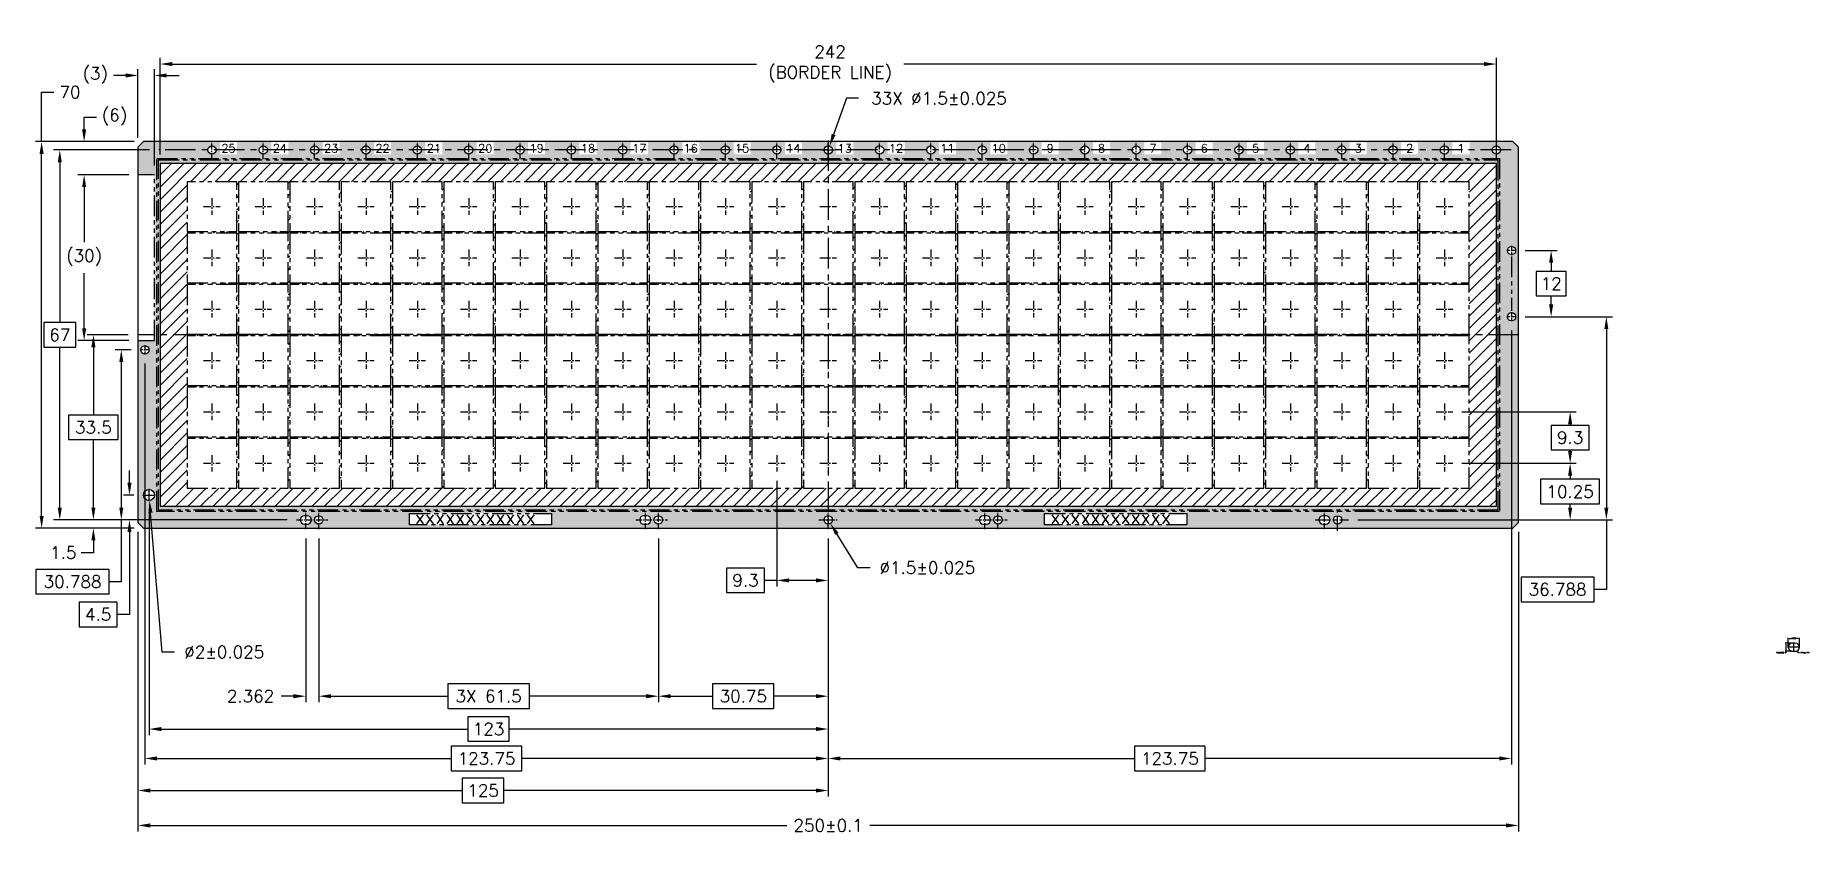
# Model space of a CAD drawing. Header units: millimetres. Extents: x 57 to 1212, y -970 to 358.
# Drawn here: x 189.1 to 510.3, y -44.6 to 99.9 of the extents above; entities that cross this region are included whole.
import ezdxf

# ---------------------------------------------------------------- set-up
doc = ezdxf.new("R2010")
doc.units = ezdxf.units.MM
doc.header["$LTSCALE"] = 0.3
doc.linetypes.add('CENTER', pattern=[14.705263, 9.190789, -1.838158, 1.838158, -1.838158])
doc.linetypes.add('PHANTOM', pattern=[2.5, 1.25, -0.25, 0.25, -0.25, 0.25, -0.25])
for name, color, linetype in [('Border Line', 4, 'Continuous'), ('CENTER', 2, 'CENTER'), ('DIM', 3, 'Continuous'), ('HATCH', 10, 'Continuous'), ('PHANTOM', 4, 'PHANTOM'), ('PKG', 4, 'PHANTOM'), ('PLATING', 40, 'Continuous')]:
    doc.layers.add(name, color=color, linetype=linetype)
doc.layers.add('MOLD', color=1, linetype='PHANTOM', plot=False)
doc.styles.get("Standard").update_dxf_attribs({"font": 'simplex.shx'})
doc.dimstyles.get("Standard").update_dxf_attribs({"dimscale": 0, "dimtxt": 2, "dimasz": 2, "dimexe": 1, "dimexo": 1.5, "dimgap": 1, "dimtad": 0, "dimtih": 1, "dimtoh": 1, "dimdec": 3, "dimdsep": 46, "dimtxsty": 'Standard', "dimcen": 1, "dimclrd": 256, "dimclre": 256, "dimclrt": 2, "dimadec": 0, "dimazin": 0, "dimtfac": 1, "dimtdec": 3, "dimtofl": 0, "dimtmove": 0, "dimatfit": 3, "dimfxl": 0, "dimtolj": 1, "dimtzin": 0, "dimlwd": -1, "dimlwe": -1, "dimarcsym": 0})

msp = doc.modelspace()

# ---------------------------------------------------------------- texts
at = {"layer": 'DIM', "color": 2, "char_height": 1.5, "width": 1.746181, "attachment_point": 5}
for s, insert in [('25', (224.0262, 79.5024)), ('24', (233.3262, 79.5024)), ('23', (242.6262, 79.5024)), ('22', (251.9262, 79.5024)), ('21', (261.2262, 79.5024)), ('20', (270.5262, 79.5024)), ('19', (279.8262, 79.5024)), ('18', (289.1262, 79.5024)), ('17', (298.4262, 79.5024)), ('16', (307.7262, 79.5024)), ('15', (317.0262, 79.5024)), ('14', (326.3262, 79.5024)), ('13', (335.6262, 79.5024)), ('12', (344.9262, 79.5024)), ('11', (354.2262, 79.5024)), ('10', (363.5262, 79.5024)), ('9', (372.8262, 79.5024)), ('8', (382.1262, 79.5024)), ('7', (391.4262, 79.5024)), ('6', (400.7262, 79.5024)), ('5', (410.0262, 79.5024)), ('4', (419.3262, 79.5024)), ('3', (428.6262, 79.5024)), ('2', (437.9262, 79.5024)), ('1', (447.2262, 79.5024))]:
    msp.add_mtext(s, dxfattribs=dict(at, insert=insert))
at = {"layer": 'DIM', "char_height": 2.5, "attachment_point": 1}
for insert in [(257.7592, 13.9582), (372.8114, 13.9582)]:
    msp.add_mtext('xxxxxxxxxxxx', dxfattribs=dict(at, insert=insert))

# ---------------------------------------------------------------- blocks, each defined once
blk = doc.blocks.new('*D7')
at = {"layer": 'DEFPOINTS', "color": 0}
for p in [(506.47, -9.27), (506.47, -10.85), (508.51, -10.85)]:
    blk.add_point(p, dxfattribs=at)
at = {"layer": 'DIM'}
for p, q in [((506.47, -10.7), (506.47, -9.17)), ((506.67, -9.27), (506.99, -9.27)), ((508.31, -9.27), (507.99, -9.27)), ((508.51, -10.7), (508.51, -9.17))]:
    blk.add_line(p, q, dxfattribs=at)
for points in [[(506.67, -9.24), (506.67, -9.3), (506.47, -9.27)], [(508.31, -9.24), (508.31, -9.3), (508.51, -9.27)]]:
    blk.add_solid(points, dxfattribs=at)
at = {"layer": 'DIM', "color": 2, "insert": (507.49, -9.27), "char_height": 0.2, "attachment_point": 5}
blk.add_mtext('\\A1;2.032', dxfattribs=at)
blk = doc.blocks.new('*D8')
at = {"layer": 'DEFPOINTS', "color": 0}
for p in [(506.06, -11.6), (507.22, -10.1), (507.22, -11.6)]:
    blk.add_point(p, dxfattribs=at)
at = {"layer": 'DIM'}
for p, q in [((506.06, -11.85), (505.86, -11.85)), ((507.07, -10.1), (505.96, -10.1)), ((507.07, -11.6), (505.96, -11.6)), ((506.06, -10.3), (506.06, -11.4)), ((506.06, -11.6), (506.06, -11.85))]:
    blk.add_line(p, q, dxfattribs=at)
for points in [[(506.02, -10.3), (506.09, -10.3), (506.06, -10.1)], [(506.02, -11.4), (506.09, -11.4), (506.06, -11.6)]]:
    blk.add_solid(points, dxfattribs=at)
at = {"layer": 'DIM', "color": 2, "insert": (505.01, -11.85), "char_height": 0.2, "attachment_point": 5}
blk.add_mtext('\\A1;1.5%%P0.025', dxfattribs=at)
blk = doc.blocks.new('*D12')
at = {"layer": 'DEFPOINTS', "color": 0, "ltscale": 0.1}
for p in [(208.63, 80.7), (190.18, 10.7), (208.63, 10.7)]:
    blk.add_point(p, dxfattribs=at)
at = {"layer": 'DIM', "ltscale": 0.1}
for p, q in [((190.18, 80.7), (190.18, 89.66)), ((190.18, 89.66), (192.4, 89.66)), ((206.96, 80.7), (189.07, 80.7)), ((190.18, 12.92), (190.18, 78.48)), ((206.96, 10.7), (189.07, 10.7))]:
    blk.add_line(p, q, dxfattribs=at)
for points in [[(189.81, 78.48), (190.55, 78.48), (190.18, 80.7)], [(189.81, 12.92), (190.55, 12.92), (190.18, 10.7)]]:
    blk.add_solid(points, dxfattribs=at)
at = {"layer": 'DIM', "color": 2, "ltscale": 0.1, "insert": (195.31, 89.66), "char_height": 2.222, "attachment_point": 5}
blk.add_mtext('\\A1;70', dxfattribs=at)
blk = doc.blocks.new('*D13')
at = {"layer": 'DEFPOINTS', "color": 0, "ltscale": 0.1}
for p in [(211.4, 79.2), (193.47, 12.2), (236.31, 12.2)]:
    blk.add_point(p, dxfattribs=at)
at = {"layer": 'DIM', "ltscale": 0.1}
for p, q in [((209.73, 79.2), (192.36, 79.2)), ((193.47, 76.98), (193.47, 47.92)), ((196.38, 47.92), (190.56, 47.92)), ((190.56, 47.92), (190.56, 43.48)), ((196.38, 43.48), (196.38, 47.92)), ((190.56, 43.48), (196.38, 43.48)), ((193.47, 14.42), (193.47, 43.48)), ((234.65, 12.2), (192.36, 12.2))]:
    blk.add_line(p, q, dxfattribs=at)
for points in [[(193.1, 76.98), (193.84, 76.98), (193.47, 79.2)], [(193.1, 14.42), (193.84, 14.42), (193.47, 12.2)]]:
    blk.add_solid(points, dxfattribs=at)
at = {"layer": 'DIM', "color": 2, "ltscale": 0.1, "insert": (193.47, 45.7), "char_height": 2.222, "attachment_point": 5}
blk.add_mtext('\\A1;67', dxfattribs=at)
blk = doc.blocks.new('*D14')
at = {"layer": 'DEFPOINTS', "color": 0, "ltscale": 0.1}
for p in [(199.56, 10.7), (208.63, 10.7), (236.31, 12.2)]:
    blk.add_point(p, dxfattribs=at)
at = {"layer": 'DIM', "ltscale": 0.1}
for p, q in [((199.56, 14.42), (199.56, 16.65)), ((234.65, 12.2), (198.45, 12.2)), ((206.96, 10.7), (198.45, 10.7)), ((199.56, 8.48), (199.56, 6.26)), ((199.56, 6.26), (197.34, 6.26))]:
    blk.add_line(p, q, dxfattribs=at)
for points in [[(199.19, 14.42), (199.93, 14.42), (199.56, 12.2)], [(199.19, 8.48), (199.93, 8.48), (199.56, 10.7)]]:
    blk.add_solid(points, dxfattribs=at)
at = {"layer": 'DIM', "color": 2, "ltscale": 0.1, "insert": (194.11, 6.26), "char_height": 2.222, "attachment_point": 5}
blk.add_mtext('\\A1;1.5', dxfattribs=at)
blk = doc.blocks.new('*D15')
at = {"layer": 'DEFPOINTS', "color": 0, "ltscale": 0.1}
for p in [(207.53, 45.7), (199.56, 12.2), (236.31, 12.2)]:
    blk.add_point(p, dxfattribs=at)
at = {"layer": 'DIM', "ltscale": 0.1}
for p, q in [((205.86, 45.7), (198.45, 45.7)), ((199.56, 43.48), (199.56, 31.17)), ((204.06, 31.17), (195.07, 31.17)), ((195.07, 31.17), (195.07, 26.73)), ((204.06, 26.73), (204.06, 31.17)), ((195.07, 26.73), (204.06, 26.73)), ((199.56, 14.42), (199.56, 26.73)), ((234.65, 12.2), (198.45, 12.2))]:
    blk.add_line(p, q, dxfattribs=at)
for points in [[(199.19, 43.48), (199.93, 43.48), (199.56, 45.7)], [(199.19, 14.42), (199.93, 14.42), (199.56, 12.2)]]:
    blk.add_solid(points, dxfattribs=at)
at = {"layer": 'DIM', "color": 2, "ltscale": 0.1, "insert": (199.56, 28.95), "char_height": 2.222, "attachment_point": 5}
blk.add_mtext('\\A1;33.5', dxfattribs=at)
blk = doc.blocks.new('*D16')
at = {"layer": 'DEFPOINTS', "color": 0, "ltscale": 0.1}
for p in [(445.73, 31.75), (445.73, 22.45), (466.99, 22.45)]:
    blk.add_point(p, dxfattribs=at)
at = {"layer": 'DIM', "ltscale": 0.1}
for p, q in [((447.39, 31.75), (468.1, 31.75)), ((470.42, 29.32), (463.55, 29.32)), ((463.55, 29.32), (463.55, 24.88)), ((466.99, 29.53), (466.99, 29.32)), ((470.42, 24.88), (470.42, 29.32)), ((463.55, 24.88), (470.42, 24.88)), ((466.99, 24.67), (466.99, 24.88)), ((447.39, 22.45), (468.1, 22.45))]:
    blk.add_line(p, q, dxfattribs=at)
for points in [[(466.62, 29.53), (467.36, 29.53), (466.99, 31.75)], [(466.62, 24.67), (467.36, 24.67), (466.99, 22.45)]]:
    blk.add_solid(points, dxfattribs=at)
at = {"layer": 'DIM', "color": 2, "ltscale": 0.1, "insert": (466.99, 27.1), "char_height": 2.222, "attachment_point": 5}
blk.add_mtext('\\A1;9.3', dxfattribs=at)
blk = doc.blocks.new('*D17')
at = {"layer": 'DEFPOINTS', "color": 0, "ltscale": 0.1}
for p in [(332.23, 12.84), (333.02, 11.56)]:
    blk.add_point(p, dxfattribs=at)
at = {"layer": 'DIM', "ltscale": 0.1}
for p, q in [((332.63, 11.09), (332.63, 13.31)), ((331.52, 12.2), (333.74, 12.2)), ((337.99, 3.54), (334.19, 9.68)), ((340.22, 3.54), (337.99, 3.54))]:
    blk.add_line(p, q, dxfattribs=at)
blk.add_solid([(334.51, 9.87), (333.88, 9.48), (333.02, 11.56)], dxfattribs=at)
at = {"layer": 'DIM', "color": 2, "ltscale": 0.1, "insert": (350.59, 3.54), "char_height": 2.2222, "attachment_point": 5}
blk.add_mtext('\\A1;∅1.5%%P0.025', dxfattribs=at)
blk = doc.blocks.new('*D18')
at = {"layer": 'DEFPOINTS', "color": 0, "ltscale": 0.1}
for p in [(207.63, 11.7), (332.63, 10.5), (207.63, -36.81)]:
    blk.add_point(p, dxfattribs=at)
at = {"layer": 'DIM', "ltscale": 0.1}
for p, q in [((207.63, 10.04), (207.63, -37.92)), ((332.63, 8.84), (332.63, -37.92)), ((273.88, -34.59), (266.37, -34.59)), ((266.37, -34.59), (266.37, -39.04)), ((273.88, -39.04), (273.88, -34.59)), ((209.85, -36.81), (266.37, -36.81)), ((330.4, -36.81), (273.88, -36.81)), ((266.37, -39.04), (273.88, -39.04))]:
    blk.add_line(p, q, dxfattribs=at)
for points in [[(209.85, -36.44), (209.85, -37.18), (207.63, -36.81)], [(330.4, -36.44), (330.4, -37.18), (332.63, -36.81)]]:
    blk.add_solid(points, dxfattribs=at)
at = {"layer": 'DIM', "color": 2, "ltscale": 0.1, "insert": (270.13, -36.81), "char_height": 2.222, "attachment_point": 5}
blk.add_mtext('\\A1;125', dxfattribs=at)
blk = doc.blocks.new('*D19')
at = {"layer": 'DEFPOINTS', "color": 0, "ltscale": 0.1}
for p in [(207.63, 11.7), (457.63, 11.7), (457.63, -43.14)]:
    blk.add_point(p, dxfattribs=at)
at = {"layer": 'DIM', "ltscale": 0.1}
for p, q in [((207.63, 10.04), (207.63, -44.25)), ((457.63, 10.04), (457.63, -44.25)), ((209.85, -43.14), (325.11, -43.14)), ((455.4, -43.14), (340.14, -43.14))]:
    blk.add_line(p, q, dxfattribs=at)
for points in [[(209.85, -42.77), (209.85, -43.51), (207.63, -43.14)], [(455.4, -42.77), (455.4, -43.51), (457.63, -43.14)]]:
    blk.add_solid(points, dxfattribs=at)
at = {"layer": 'DIM', "color": 2, "ltscale": 0.1, "insert": (332.63, -43.14), "char_height": 2.2222, "attachment_point": 5}
blk.add_mtext('\\A1;250%%P0.1', dxfattribs=at)
blk = doc.blocks.new('*D20')
at = {"layer": 'DEFPOINTS', "color": 0, "linetype": 'ByBlock', "ltscale": 0.05}
for p in [(208.88, 42.17), (332.63, 10.5), (332.63, -31.01)]:
    blk.add_point(p, dxfattribs=at)
at = {"layer": 'DIM', "ltscale": 0.05}
for p, q in [((208.88, 40.5), (208.88, -32.12)), ((332.63, 8.84), (332.63, -32.12)), ((211.1, -31.01), (264.35, -31.01)), ((330.4, -31.01), (277.15, -31.01))]:
    blk.add_line(p, q, dxfattribs=at)
at = {"layer": 'DIM', "linetype": 'ByBlock', "ltscale": 0.05}
for p, q in [((277.15, -28.79), (264.35, -28.79)), ((264.35, -28.79), (264.35, -33.23)), ((277.15, -33.23), (277.15, -28.79)), ((264.35, -33.23), (277.15, -33.23))]:
    blk.add_line(p, q, dxfattribs=at)
for points in [[(211.1, -30.64), (211.1, -31.38), (208.88, -31.01)], [(330.4, -30.64), (330.4, -31.38), (332.63, -31.01)]]:
    blk.add_solid(points, dxfattribs=at)
at = {"layer": 'DIM', "color": 2, "linetype": 'ByBlock', "ltscale": 0.05, "insert": (270.75, -31.01), "char_height": 2.222, "attachment_point": 5}
blk.add_mtext('\\A1;123.75', dxfattribs=at)
blk = doc.blocks.new('*D21')
at = {"layer": 'DEFPOINTS', "color": 0, "linetype": 'ByBlock', "ltscale": 0.05}
for p in [(456.38, 48.17), (332.63, 10.5), (332.63, -31.01)]:
    blk.add_point(p, dxfattribs=at)
at = {"layer": 'DIM', "ltscale": 0.05}
for p, q in [((456.38, 46.5), (456.38, -32.12)), ((332.63, 8.84), (332.63, -32.12)), ((334.85, -31.01), (388.1, -31.01)), ((454.15, -31.01), (400.9, -31.01))]:
    blk.add_line(p, q, dxfattribs=at)
at = {"layer": 'DIM', "linetype": 'ByBlock', "ltscale": 0.05}
for p, q in [((400.9, -28.79), (388.1, -28.79)), ((388.1, -28.79), (388.1, -33.23)), ((400.9, -33.23), (400.9, -28.79)), ((388.1, -33.23), (400.9, -33.23))]:
    blk.add_line(p, q, dxfattribs=at)
for points in [[(334.85, -30.64), (334.85, -31.38), (332.63, -31.01)], [(454.15, -30.64), (454.15, -31.38), (456.38, -31.01)]]:
    blk.add_solid(points, dxfattribs=at)
at = {"layer": 'DIM', "color": 2, "linetype": 'ByBlock', "ltscale": 0.05, "insert": (394.5, -31.01), "char_height": 2.222, "attachment_point": 5}
blk.add_mtext('\\A1;123.75', dxfattribs=at)
blk = doc.blocks.new('*D22')
at = {"layer": 'DEFPOINTS', "color": 0, "linetype": 'ByBlock', "ltscale": 0.05}
for p in [(208.05, 42.99), (204.61, 12.2), (236.31, 12.2)]:
    blk.add_point(p, dxfattribs=at)
at = {"layer": 'DIM', "ltscale": 0.05}
for p, q in [((206.39, 42.99), (203.5, 42.99)), ((204.61, 40.77), (204.61, 14.42)), ((234.65, 12.2), (203.5, 12.2)), ((204.61, 12.2), (204.61, 1)), ((204.61, 1), (202.39, 1))]:
    blk.add_line(p, q, dxfattribs=at)
at = {"layer": 'DIM', "linetype": 'ByBlock', "ltscale": 0.05}
for p, q in [((202.39, 3.22), (189.16, 3.22)), ((189.16, 3.22), (189.16, -1.22)), ((202.39, -1.22), (202.39, 3.22)), ((189.16, -1.22), (202.39, -1.22))]:
    blk.add_line(p, q, dxfattribs=at)
for points in [[(204.24, 40.77), (204.98, 40.77), (204.61, 42.99)], [(204.24, 14.42), (204.98, 14.42), (204.61, 12.2)]]:
    blk.add_solid(points, dxfattribs=at)
at = {"layer": 'DIM', "color": 2, "linetype": 'ByBlock', "ltscale": 0.05, "insert": (195.78, 1), "char_height": 2.222, "attachment_point": 5}
blk.add_mtext('\\A1;30.788', dxfattribs=at)
blk = doc.blocks.new('*D23')
at = {"layer": 'DEFPOINTS', "color": 0, "linetype": 'ByBlock', "ltscale": 0.05}
for p in [(457.2, 48.99), (426.88, 12.2), (473.55, 12.2)]:
    blk.add_point(p, dxfattribs=at)
at = {"layer": 'DIM', "ltscale": 0.05}
for p, q in [((458.87, 48.99), (474.66, 48.99)), ((473.55, 46.77), (473.55, 14.42)), ((428.54, 12.2), (474.66, 12.2)), ((473.55, 12.2), (473.55, -0.4)), ((473.55, -0.4), (471.32, -0.4))]:
    blk.add_line(p, q, dxfattribs=at)
at = {"layer": 'DIM', "linetype": 'ByBlock', "ltscale": 0.05}
for p, q in [((471.32, 1.82), (458.1, 1.82)), ((458.1, 1.82), (458.1, -2.62)), ((471.32, -2.62), (471.32, 1.82)), ((458.1, -2.62), (471.32, -2.62))]:
    blk.add_line(p, q, dxfattribs=at)
for points in [[(473.18, 46.77), (473.92, 46.77), (473.55, 48.99)], [(473.18, 14.42), (473.92, 14.42), (473.55, 12.2)]]:
    blk.add_solid(points, dxfattribs=at)
at = {"layer": 'DIM', "color": 2, "linetype": 'ByBlock', "ltscale": 0.05, "insert": (464.71, -0.4), "char_height": 2.222, "attachment_point": 5}
blk.add_mtext('\\A1;36.788', dxfattribs=at)
blk = doc.blocks.new('*D24')
at = {"layer": 'DEFPOINTS', "color": 0, "ltscale": 0.05}
for p in [(197.88, 80.7), (208.63, 80.7), (207.63, 74.7)]:
    blk.add_point(p, dxfattribs=at)
at = {"layer": 'DIM', "ltscale": 0.05}
for p, q in [((197.88, 82.92), (197.88, 85.15)), ((197.88, 85.15), (200.1, 85.15)), ((206.96, 80.7), (196.76, 80.7)), ((205.96, 74.7), (196.76, 74.7)), ((197.88, 72.48), (197.88, 70.26))]:
    blk.add_line(p, q, dxfattribs=at)
for points in [[(197.51, 82.92), (198.25, 82.92), (197.88, 80.7)], [(197.51, 72.48), (198.25, 72.48), (197.88, 74.7)]]:
    blk.add_solid(points, dxfattribs=at)
at = {"layer": 'DIM', "color": 2, "ltscale": 0.05, "insert": (203.38, 85.15), "char_height": 2.222, "attachment_point": 5}
blk.add_mtext('\\A1;(6)', dxfattribs=at)
blk = doc.blocks.new('*D25')
at = {"layer": 'DEFPOINTS', "color": 0, "ltscale": 0.05}
for p in [(207.63, 74.7), (197.88, 44.7), (207.63, 44.7)]:
    blk.add_point(p, dxfattribs=at)
at = {"layer": 'DIM', "ltscale": 0.05}
for p, q in [((205.96, 74.7), (196.76, 74.7)), ((197.88, 72.48), (197.88, 62.51)), ((197.88, 46.92), (197.88, 56.9)), ((205.96, 44.7), (196.76, 44.7))]:
    blk.add_line(p, q, dxfattribs=at)
for points in [[(197.51, 72.48), (198.25, 72.48), (197.88, 74.7)], [(197.51, 46.92), (198.25, 46.92), (197.88, 44.7)]]:
    blk.add_solid(points, dxfattribs=at)
at = {"layer": 'DIM', "color": 2, "ltscale": 0.05, "insert": (197.88, 59.7), "char_height": 2.222, "attachment_point": 5}
blk.add_mtext('\\A1;(30)', dxfattribs=at)
blk = doc.blocks.new('*D26')
at = {"layer": 'DEFPOINTS', "color": 0, "ltscale": 0.05}
for p in [(207.63, 92.69), (207.63, 79.7), (210.63, 74.7)]:
    blk.add_point(p, dxfattribs=at)
at = {"layer": 'DIM', "ltscale": 0.05}
for p, q in [((207.63, 81.37), (207.63, 93.81)), ((210.63, 76.37), (210.63, 93.81)), ((205.4, 92.69), (203.18, 92.69)), ((212.85, 92.69), (215.07, 92.69))]:
    blk.add_line(p, q, dxfattribs=at)
for points in [[(205.4, 93.06), (205.4, 92.32), (207.63, 92.69)], [(212.85, 93.06), (212.85, 92.32), (210.63, 92.69)]]:
    blk.add_solid(points, dxfattribs=at)
at = {"layer": 'DIM', "color": 2, "ltscale": 0.05, "insert": (199.9, 92.69), "char_height": 2.222, "attachment_point": 5}
blk.add_mtext('\\A1;(3)', dxfattribs=at)
blk = doc.blocks.new('*D27')
at = {"layer": 'DEFPOINTS', "color": 0, "ltscale": 0.05}
for p in [(301.88, 10.5), (332.63, 10.5), (301.88, -19.73)]:
    blk.add_point(p, dxfattribs=at)
at = {"layer": 'DIM', "ltscale": 0.05}
for p, q in [((301.88, 8.84), (301.88, -20.84)), ((332.63, 8.84), (332.63, -20.84)), ((322.81, -17.5), (311.7, -17.5)), ((311.7, -17.5), (311.7, -21.95)), ((322.81, -21.95), (322.81, -17.5)), ((304.1, -19.73), (311.7, -19.73)), ((311.7, -21.95), (322.81, -21.95)), ((330.4, -19.73), (322.81, -19.73))]:
    blk.add_line(p, q, dxfattribs=at)
for points in [[(304.1, -19.36), (304.1, -20.1), (301.88, -19.73)], [(330.4, -19.36), (330.4, -20.1), (332.63, -19.73)]]:
    blk.add_solid(points, dxfattribs=at)
at = {"layer": 'DIM', "color": 2, "ltscale": 0.05, "insert": (317.25, -19.73), "char_height": 2.222, "attachment_point": 5}
blk.add_mtext('\\A1;30.75', dxfattribs=at)
blk = doc.blocks.new('*D28')
at = {"layer": 'DEFPOINTS', "color": 0, "linetype": 'ByBlock', "ltscale": 0.05}
for p in [(445.73, 22.45), (426.88, 12.2), (466.99, 12.2)]:
    blk.add_point(p, dxfattribs=at)
at = {"layer": 'DIM', "ltscale": 0.05}
for p, q in [((447.39, 22.45), (468.1, 22.45)), ((466.99, 20.23), (466.99, 19.55)), ((466.99, 14.42), (466.99, 15.11)), ((428.54, 12.2), (468.1, 12.2))]:
    blk.add_line(p, q, dxfattribs=at)
at = {"layer": 'DIM', "linetype": 'ByBlock', "ltscale": 0.05}
for p, q in [((472.33, 19.55), (461.64, 19.55)), ((461.64, 19.55), (461.64, 15.11)), ((472.33, 15.11), (472.33, 19.55)), ((461.64, 15.11), (472.33, 15.11))]:
    blk.add_line(p, q, dxfattribs=at)
for points in [[(466.62, 20.23), (467.36, 20.23), (466.99, 22.45)], [(466.62, 14.42), (467.36, 14.42), (466.99, 12.2)]]:
    blk.add_solid(points, dxfattribs=at)
at = {"layer": 'DIM', "color": 2, "linetype": 'ByBlock', "ltscale": 0.05, "insert": (466.99, 17.33), "char_height": 2.222, "attachment_point": 5}
blk.add_mtext('\\A1;10.25', dxfattribs=at)
blk = doc.blocks.new('*D29')
at = {"layer": 'DEFPOINTS', "color": 0, "ltscale": 0.1}
for p in [(238.01, 10.5), (240.38, 10.5), (238.01, -19.73)]:
    blk.add_point(p, dxfattribs=at)
at = {"layer": 'DIM', "ltscale": 0.1}
for p, q in [((238.01, 8.84), (238.01, -20.84)), ((240.38, 8.84), (240.38, -20.84)), ((235.79, -19.73), (233.57, -19.73)), ((242.6, -19.73), (244.82, -19.73))]:
    blk.add_line(p, q, dxfattribs=at)
for points in [[(235.79, -19.36), (235.79, -20.1), (238.01, -19.73)], [(242.6, -19.36), (242.6, -20.1), (240.38, -19.73)]]:
    blk.add_solid(points, dxfattribs=at)
at = {"layer": 'DIM', "color": 2, "ltscale": 0.1, "insert": (228.01, -19.73), "char_height": 2.222, "attachment_point": 5}
blk.add_mtext('\\A1;2.362', dxfattribs=at)
blk = doc.blocks.new('*D30')
at = {"layer": 'DEFPOINTS', "color": 0, "ltscale": 0.05}
for p in [(240.38, 10.5), (301.88, 10.5), (240.38, -19.73)]:
    blk.add_point(p, dxfattribs=at)
at = {"layer": 'DIM', "ltscale": 0.05}
for p, q in [((240.38, 8.84), (240.38, -20.84)), ((301.88, 8.84), (301.88, -20.84)), ((278.53, -17.51), (263.72, -17.51)), ((263.72, -17.51), (263.72, -21.95)), ((278.53, -21.95), (278.53, -17.51)), ((242.6, -19.73), (263.72, -19.73)), ((263.72, -21.95), (278.53, -21.95)), ((299.65, -19.73), (278.53, -19.73))]:
    blk.add_line(p, q, dxfattribs=at)
for points in [[(242.6, -19.36), (242.6, -20.1), (240.38, -19.73)], [(299.65, -19.36), (299.65, -20.1), (301.88, -19.73)]]:
    blk.add_solid(points, dxfattribs=at)
at = {"layer": 'DIM', "color": 2, "ltscale": 0.05, "insert": (271.13, -19.73), "char_height": 2.2222, "attachment_point": 5}
blk.add_mtext('\\A1;3X 61.5', dxfattribs=at)
blk = doc.blocks.new('*D31')
at = {"layer": 'DEFPOINTS', "color": 0, "ltscale": 0.1}
for p in [(323.33, 20.95), (332.63, 10.5), (323.33, 1.24)]:
    blk.add_point(p, dxfattribs=at)
at = {"layer": 'DIM', "ltscale": 0.1}
for p, q in [((323.33, 19.29), (323.33, 0.13)), ((332.63, 8.84), (332.63, 0.13)), ((321.1, 3.46), (314.23, 3.46)), ((314.23, 3.46), (314.23, -0.98)), ((321.1, -0.98), (321.1, 3.46)), ((323.33, 1.24), (321.1, 1.24)), ((330.4, 1.24), (325.55, 1.24)), ((314.23, -0.98), (321.1, -0.98))]:
    blk.add_line(p, q, dxfattribs=at)
for points in [[(325.55, 1.61), (325.55, 0.87), (323.33, 1.24)], [(330.4, 1.61), (330.4, 0.87), (332.63, 1.24)]]:
    blk.add_solid(points, dxfattribs=at)
at = {"layer": 'DIM', "color": 2, "ltscale": 0.1, "insert": (317.66, 1.24), "char_height": 2.222, "attachment_point": 5}
blk.add_mtext('\\A1;9.3', dxfattribs=at)
blk = doc.blocks.new('*D32')
at = {"layer": 'DEFPOINTS', "color": 0, "ltscale": 0.1}
for p in [(453.63, 94.76), (211.63, 76.72), (453.63, 76.72)]:
    blk.add_point(p, dxfattribs=at)
at = {"layer": 'DIM', "ltscale": 0.1}
for p, q in [((211.63, 78.39), (211.63, 95.87)), ((213.85, 94.76), (319.63, 94.76)), ((451.4, 94.76), (346.3, 94.76)), ((453.63, 78.39), (453.63, 95.87))]:
    blk.add_line(p, q, dxfattribs=at)
for points in [[(213.85, 95.13), (213.85, 94.39), (211.63, 94.76)], [(451.4, 95.13), (451.4, 94.39), (453.63, 94.76)]]:
    blk.add_solid(points, dxfattribs=at)
at = {"layer": 'DIM', "color": 2, "ltscale": 0.1, "insert": (332.96, 94.76), "char_height": 2.2222, "attachment_point": 5}
blk.add_mtext('\\A1;242\\P(BORDER LINE)', dxfattribs=at)
blk = doc.blocks.new('*D34')
at = {"layer": 'DEFPOINTS', "color": 0, "linetype": 'ByBlock', "ltscale": 0.05}
for p in [(209.63, 15.63), (332.63, 10.5), (332.63, -25.68)]:
    blk.add_point(p, dxfattribs=at)
at = {"layer": 'DIM', "ltscale": 0.05}
for p, q in [((209.63, 13.96), (209.63, -26.79)), ((332.63, 8.84), (332.63, -26.79)), ((211.85, -25.68), (267.37, -25.68)), ((330.4, -25.68), (274.88, -25.68))]:
    blk.add_line(p, q, dxfattribs=at)
at = {"layer": 'DIM', "linetype": 'ByBlock', "ltscale": 0.05}
for p, q in [((274.88, -23.46), (267.37, -23.46)), ((267.37, -23.46), (267.37, -27.9)), ((274.88, -27.9), (274.88, -23.46)), ((267.37, -27.9), (274.88, -27.9))]:
    blk.add_line(p, q, dxfattribs=at)
for points in [[(211.85, -25.31), (211.85, -26.05), (209.63, -25.68)], [(330.4, -25.31), (330.4, -26.05), (332.63, -25.68)]]:
    blk.add_solid(points, dxfattribs=at)
at = {"layer": 'DIM', "color": 2, "linetype": 'ByBlock', "ltscale": 0.05, "insert": (271.13, -25.68), "char_height": 2.222, "attachment_point": 5}
blk.add_mtext('\\A1;123', dxfattribs=at)
blk = doc.blocks.new('*D46')
at = {"layer": 'DEFPOINTS', "color": 0, "linetype": 'ByBlock', "ltscale": 0.05}
for p in [(457.2, 60.99), (463.55, 60.99), (457.2, 48.99)]:
    blk.add_point(p, dxfattribs=at)
at = {"layer": 'DIM', "ltscale": 0.05}
for p, q in [((458.87, 60.99), (464.66, 60.99)), ((463.55, 58.77), (463.55, 57.21)), ((463.55, 51.21), (463.55, 52.77)), ((458.87, 48.99), (464.66, 48.99))]:
    blk.add_line(p, q, dxfattribs=at)
at = {"layer": 'DIM', "linetype": 'ByBlock', "ltscale": 0.05}
for p, q in [((466.25, 57.21), (460.85, 57.21)), ((460.85, 57.21), (460.85, 52.77)), ((466.25, 52.77), (466.25, 57.21)), ((460.85, 52.77), (466.25, 52.77))]:
    blk.add_line(p, q, dxfattribs=at)
for points in [[(463.18, 58.77), (463.92, 58.77), (463.55, 60.99)], [(463.18, 51.21), (463.92, 51.21), (463.55, 48.99)]]:
    blk.add_solid(points, dxfattribs=at)
at = {"layer": 'DIM', "color": 2, "linetype": 'ByBlock', "ltscale": 0.05, "insert": (463.55, 54.99), "char_height": 2.222, "attachment_point": 5}
blk.add_mtext('\\A1;12', dxfattribs=at)
blk = doc.blocks.new('*D47')
at = {"layer": 'DEFPOINTS', "color": 0, "ltscale": 0.05}
for p in [(209.54, 17.7), (209.71, 15.71)]:
    blk.add_point(p, dxfattribs=at)
at = {"layer": 'DIM', "ltscale": 0.05}
for p, q in [((208.52, 16.7), (210.74, 16.7)), ((209.63, 15.59), (209.63, 17.81)), ((212.03, -11.74), (209.9, 13.49)), ((214.26, -11.74), (212.03, -11.74))]:
    blk.add_line(p, q, dxfattribs=at)
blk.add_solid([(210.27, 13.52), (209.53, 13.46), (209.71, 15.71)], dxfattribs=at)
at = {"layer": 'DIM', "color": 2, "ltscale": 0.05, "insert": (223.25, -11.74), "char_height": 2.2222, "attachment_point": 5}
blk.add_mtext('\\A1;∅2%%P0.025', dxfattribs=at)
blk = doc.blocks.new('*D48')
at = {"layer": 'DEFPOINTS', "color": 0, "linetype": 'ByBlock', "ltscale": 0.05}
for p in [(206.09, 16.7), (208.56, 16.7), (236.31, 12.2)]:
    blk.add_point(p, dxfattribs=at)
at = {"layer": 'DIM', "ltscale": 0.05}
for p, q in [((206.09, 18.92), (206.09, 21.15)), ((206.89, 16.7), (204.98, 16.7)), ((234.65, 12.2), (204.98, 12.2)), ((206.09, 9.98), (206.09, -4.92)), ((206.09, -4.92), (203.87, -4.92))]:
    blk.add_line(p, q, dxfattribs=at)
at = {"layer": 'DIM', "linetype": 'ByBlock', "ltscale": 0.05}
for p, q in [((203.87, -2.7), (196.99, -2.7)), ((196.99, -2.7), (196.99, -7.15)), ((203.87, -7.15), (203.87, -2.7)), ((196.99, -7.15), (203.87, -7.15))]:
    blk.add_line(p, q, dxfattribs=at)
for points in [[(205.72, 18.92), (206.46, 18.92), (206.09, 16.7)], [(205.72, 9.98), (206.46, 9.98), (206.09, 12.2)]]:
    blk.add_solid(points, dxfattribs=at)
at = {"layer": 'DIM', "color": 2, "linetype": 'ByBlock', "ltscale": 0.05, "insert": (200.43, -4.92), "char_height": 2.222, "attachment_point": 5}
blk.add_mtext('\\A1;4.5', dxfattribs=at)
blk = doc.blocks.new('9X9')
at = {"layer": 'CENTER', "ltscale": 0.5}
for p, q in [((-1.5, 0), (1.5, 0)), ((0, 1.5), (0, -1.5))]:
    blk.add_line(p, q, dxfattribs=at)
at = {"layer": 'PKG', "ltscale": 10}
blk.add_lwpolyline([(4.5, -4.5), (4.5, 4.5), (-4.5, 4.5), (-4.5, -4.5)], close=True, dxfattribs=at)
blk = doc.blocks.new('*D50')
at = {"layer": 'DEFPOINTS', "color": 0, "ltscale": 0.05}
for p in [(332.38, 78.49), (332.88, 79.91)]:
    blk.add_point(p, dxfattribs=at)
at = {"layer": 'DIM', "ltscale": 0.05}
for p, q in [((335.92, 88.56), (333.61, 82.01)), ((338.14, 88.56), (335.92, 88.56)), ((331.52, 79.2), (333.74, 79.2)), ((332.63, 78.09), (332.63, 80.31))]:
    blk.add_line(p, q, dxfattribs=at)
blk.add_solid([(333.26, 82.13), (333.96, 81.88), (332.88, 79.91)], dxfattribs=at)
at = {"layer": 'DIM', "color": 2, "ltscale": 0.05, "insert": (352.69, 88.56), "char_height": 2.2222, "attachment_point": 5}
blk.add_mtext('\\A1;33X ∅1.5%%P0.025', dxfattribs=at)
blk = doc.blocks.new('*D51')
at = {"layer": 'DEFPOINTS', "color": 0, "ltscale": 0.05}
for p in [(507.76, -10.85), (508.13, -11.5)]:
    blk.add_point(p, dxfattribs=at)
at = {"layer": 'DIM', "ltscale": 0.05}
for p, q in [((508.33, -11.85), (508.23, -11.68)), ((508.53, -11.85), (508.33, -11.85))]:
    blk.add_line(p, q, dxfattribs=at)
blk.add_solid([(508.26, -11.66), (508.2, -11.69), (508.13, -11.5)], dxfattribs=at)
at = {"layer": 'DIM', "color": 2, "ltscale": 0.05, "insert": (509.55, -11.85), "char_height": 0.2, "attachment_point": 5}
blk.add_mtext('\\A1;R FULL TYP.', dxfattribs=at)

# ---------------------------------------------------------------- dimensions: what is measured, and where the dimension line sits
at = {"layer": 'DIM', "ltscale": 0.1}
for base, p1, p2, text, picture, middle in [((453.6262, 94.7616), (211.6262, 76.7234), (453.6262, 76.7234), '<>\\P(BORDER LINE)', '*D32', (332.9649, 94.7616)), ((457.6262, -43.1424), (207.6262, 11.7024), (457.6262, 11.7024), '<>%%P0.1', '*D19', (332.6262, -43.1424))]:
    dim = msp.add_linear_dim(base=base, p1=p1, p2=p2, text=text, dimstyle='Standard', override={"dimscale": 1.111111}, dxfattribs=at)
    dim.commit()
    dim.dimension.update_dxf_attribs({"geometry": picture, "text_midpoint": middle, "dimtype": 160})
at = {"layer": 'DIM', "ltscale": 0.05}
for base, p1, p2, text, override, picture, middle in [((207.6262, 92.6944), (210.6262, 74.7024), (207.6262, 79.7024), '(<>)', {"dimscale": 1.111111}, '*D26', (199.9013, 92.6944)), ((240.3762, -19.7327), (301.8762, 10.5024), (240.3762, 10.5024), '3X <>', {"dimscale": 1.111111, "dimgap": -1}, '*D30', (271.1262, -19.7327))]:
    dim = msp.add_linear_dim(base=base, p1=p1, p2=p2, text=text, dimstyle='Standard', override=override, dxfattribs=at)
    dim.commit()
    dim.dimension.update_dxf_attribs({"geometry": picture, "text_midpoint": middle})
at = {"layer": 'DIM', "ltscale": 0.1}
for base, p1, p2, override, picture, middle in [((190.18, 10.7024), (208.6262, 80.7024), (208.6262, 10.7024), {"dimscale": 1.111111}, '*D12', (195.3123, 89.6554)), ((193.4719, 12.2024), (211.4011, 79.2024), (236.3142, 12.2024), {"dimscale": 1.111111, "dimgap": -1}, '*D13', (193.4719, 45.7024)), ((466.9856, 22.4524), (445.7262, 31.7524), (445.7262, 22.4524), {"dimscale": 1.111111, "dimgap": -1}, '*D16', (466.9856, 27.1024)), ((199.5631, 10.7024), (236.3142, 12.2024), (208.6262, 10.7024), {"dimscale": 1.111111}, '*D14', (194.1134, 6.258))]:
    dim = msp.add_linear_dim(base=base, p1=p1, p2=p2, angle=90, dimstyle='Standard', override=override, dxfattribs=at)
    dim.commit()
    dim.dimension.update_dxf_attribs({"geometry": picture, "text_midpoint": middle, "dimtype": 160})
at = {"layer": 'DIM', "ltscale": 0.05}
for p1, p2, text, picture, middle in [((332.3772, 78.495), (332.8752, 79.9099), '33X <>%%P0.025', '*D50', (352.6906, 88.5554)), ((209.5419, 17.6988), (209.7106, 15.706), '<>%%P0.025', '*D47', (223.2508, -11.739))]:
    dim = msp.add_diameter_dim_2p(p1=p1, p2=p2, text=text, dimstyle='Standard', override={"dimscale": 1.111111}, dxfattribs=at)
    dim.commit()
    dim.dimension.update_dxf_attribs({"geometry": picture, "text_midpoint": middle, "dimtype": 163})
dim = msp.add_linear_dim(base=(197.8761, 80.7024), p1=(207.6262, 74.7024), p2=(208.6262, 80.7024), angle=90, text='(<>)', dimstyle='Standard', override={"dimscale": 1.111111}, dxfattribs=at)
dim.commit()
dim.dimension.update_dxf_attribs({"geometry": '*D24', "text_midpoint": (203.3787, 85.1469), "dimtype": 160})
dim = msp.add_linear_dim(base=(197.8761, 44.7024), p1=(207.6262, 74.7024), p2=(207.6262, 44.7024), angle=90, text='(<>)', dimstyle='Standard', override={"dimscale": 1.111111}, dxfattribs=at)
dim.commit()
dim.dimension.update_dxf_attribs({"geometry": '*D25', "text_midpoint": (197.8761, 59.7024)})
at = {"layer": 'DIM', "linetype": 'ByBlock', "ltscale": 0.05}
dim = msp.add_linear_dim(base=(463.5529, 60.9904), p1=(457.1999, 48.9904), p2=(457.1999, 60.9904), angle=90, dimstyle='Standard', override={"dimscale": 1.111111, "dimgap": -1}, dxfattribs=at)
dim.commit()
dim.dimension.update_dxf_attribs({"geometry": '*D46', "text_midpoint": (463.5529, 54.9904)})
for base, p1, p2, picture, middle in [((473.5462, 12.2024), (457.1999, 48.9904), (426.8762, 12.2024), '*D23', (464.7102, -0.399)), ((204.6131, 12.2024), (208.0525, 42.9904), (236.3142, 12.2024), '*D22', (195.7771, 0.9978)), ((206.0886, 16.7024), (236.3142, 12.2024), (208.5554, 16.7024), '*D48', (200.4273, -4.9239)), ((466.9856, 12.2024), (445.7262, 22.4524), (426.8762, 12.2024), '*D28', (466.9856, 17.3274))]:
    dim = msp.add_linear_dim(base=base, p1=p1, p2=p2, angle=90, dimstyle='Standard', override={"dimscale": 1.111111, "dimgap": -1}, dxfattribs=at)
    dim.commit()
    dim.dimension.update_dxf_attribs({"geometry": picture, "text_midpoint": middle, "dimtype": 160})
at = {"layer": 'DIM', "ltscale": 0.1}
dim = msp.add_linear_dim(base=(199.5631, 12.2024), p1=(207.5273, 45.7024), p2=(236.3142, 12.2024), angle=90, dimstyle='Standard', override={"dimscale": 1.111111, "dimgap": -1}, dxfattribs=at)
dim.commit()
dim.dimension.update_dxf_attribs({"geometry": '*D15', "text_midpoint": (199.5631, 28.9524)})
at = {"layer": 'DIM', "linetype": 'ByBlock', "ltscale": 0.05}
for base, p1, picture, middle in [((332.6262, -31.0117), (456.3762, 48.1667), '*D21', (394.5012, -31.0117)), ((332.6262, -25.6798), (209.6262, 15.6316), '*D34', (271.1262, -25.6798))]:
    dim = msp.add_linear_dim(base=base, p1=p1, p2=(332.6262, 10.5024), dimstyle='Standard', override={"dimscale": 1.111111, "dimgap": -1}, dxfattribs=at)
    dim.commit()
    dim.dimension.update_dxf_attribs({"geometry": picture, "text_midpoint": middle})
dim = msp.add_linear_dim(base=(332.6262, -31.0117), p1=(208.8762, 42.1667), p2=(332.6262, 10.5024), dimstyle='Standard', override={"dimscale": 1.111111, "dimgap": -1}, dxfattribs=at)
dim.commit()
dim.dimension.update_dxf_attribs({"geometry": '*D20', "text_midpoint": (270.7512, -31.0117), "dimtype": 160})
at = {"layer": 'DIM', "ltscale": 0.1}
for base, p2, picture, middle in [((323.3262, 1.238), (323.3262, 20.9524), '*D31', (317.6648, 1.238)), ((207.6262, -36.8133), (207.6262, 11.7024), '*D18', (270.1262, -36.8133))]:
    dim = msp.add_linear_dim(base=base, p1=(332.6262, 10.5024), p2=p2, dimstyle='Standard', override={"dimscale": 1.111111, "dimgap": -1}, dxfattribs=at)
    dim.commit()
    dim.dimension.update_dxf_attribs({"geometry": picture, "text_midpoint": middle, "dimtype": 160})
dim = msp.add_diameter_dim_2p(p1=(332.231, 12.8399), p2=(333.0214, 11.565), text='<>%%P0.025', dimstyle='Standard', override={"dimscale": 1.111111}, dxfattribs=at)
dim.commit()
dim.dimension.update_dxf_attribs({"geometry": '*D17', "text_midpoint": (350.5864, 3.5439), "dimtype": 163})
dim = msp.add_linear_dim(base=(238.0142, -19.7327), p1=(240.3762, 10.5024), p2=(238.0142, 10.5024), dimstyle='Standard', override={"dimscale": 1.111111}, dxfattribs=at)
dim.commit()
dim.dimension.update_dxf_attribs({"geometry": '*D29', "text_midpoint": (228.0142, -19.7327)})
at = {"layer": 'DIM', "ltscale": 0.05}
dim = msp.add_linear_dim(base=(301.8762, -19.7264), p1=(332.6262, 10.5024), p2=(301.8762, 10.5024), dimstyle='Standard', override={"dimscale": 1.111111, "dimgap": -1}, dxfattribs=at)
dim.commit()
dim.dimension.update_dxf_attribs({"geometry": '*D27', "text_midpoint": (317.2512, -19.7264), "dimtype": 160})
at = {"layer": 'DIM'}
dim = msp.add_linear_dim(base=(506.4745, -9.2691), p1=(508.5065, -10.8546), p2=(506.4745, -10.8546), dimstyle='Standard', override={"dimscale": 0.1}, dxfattribs=at)
dim.commit()
dim.dimension.update_dxf_attribs({"geometry": '*D7', "text_midpoint": (507.4905, -9.2691), "dimtype": 160})
dim = msp.add_linear_dim(base=(506.0573, -11.6046), p1=(507.2245, -10.1046), p2=(507.2245, -11.6046), angle=90, text='<>%%P0.025', dimstyle='Standard', override={"dimscale": 0.1}, dxfattribs=at)
dim.commit()
dim.dimension.update_dxf_attribs({"geometry": '*D8', "text_midpoint": (505.0144, -11.8546), "dimtype": 160})
at = {"layer": 'DIM', "ltscale": 0.05}
dim = msp.add_radius_dim(center=(507.7565, -10.8546), mpoint=(508.1306, -11.5047), text='R FULL TYP.', dimstyle='Standard', override={"dimscale": 0.1, "dimcen": 0}, dxfattribs=at)
dim.commit()
dim.dimension.update_dxf_attribs({"geometry": '*D51', "text_midpoint": (509.5539, -11.8514)})

# ---------------------------------------------------------------- hatches: boundary and pattern name
at = {"layer": 'HATCH', "ltscale": 0.05}
h = msp.add_hatch(dxfattribs=at)
h.set_pattern_fill('ANSI31', color=256, scale=0.5, style=0)
h.paths.add_polyline_path([(264.9092, 76.7234), (211.6262, 76.7234), (211.6262, 14.6814), (266.4008, 14.6814), (453.6262, 14.6814), (453.6262, 76.7234)])
h.paths.add_polyline_path([(355.7262, 73.4524), (355.7262, 64.4524), (346.7262, 64.4524), (346.7262, 73.4524)], flags=16)
h.paths.add_polyline_path([(356.0262, 73.4524), (365.0262, 73.4524), (365.0262, 64.4524), (356.0262, 64.4524)], flags=16)
h.paths.add_polyline_path([(346.4262, 73.4524), (346.4262, 64.4524), (337.4262, 64.4524), (337.4262, 73.4524)], flags=16)
h.paths.add_polyline_path([(355.7262, 64.1524), (355.7262, 55.1524), (346.7262, 55.1524), (346.7262, 64.1524)], flags=16)
h.paths.add_polyline_path([(356.0262, 64.1524), (365.0262, 64.1524), (365.0262, 55.1524), (356.0262, 55.1524)], flags=16)
h.paths.add_polyline_path([(346.4262, 64.1524), (346.4262, 55.1524), (337.4262, 55.1524), (337.4262, 64.1524)], flags=16)
h.paths.add_polyline_path([(365.3262, 73.4524), (374.3262, 73.4524), (374.3262, 64.4524), (365.3262, 64.4524)], flags=16)
h.paths.add_polyline_path([(337.1262, 73.4524), (337.1262, 64.4524), (328.1262, 64.4524), (328.1262, 73.4524)], flags=16)
h.paths.add_polyline_path([(365.3262, 64.1524), (374.3262, 64.1524), (374.3262, 55.1524), (365.3262, 55.1524)], flags=16)
h.paths.add_polyline_path([(337.1262, 64.1524), (337.1262, 55.1524), (328.1262, 55.1524), (328.1262, 64.1524)], flags=16)
h.paths.add_polyline_path([(355.7262, 54.8524), (355.7262, 45.8524), (346.7262, 45.8524), (346.7262, 54.8524)], flags=16)
h.paths.add_polyline_path([(356.0262, 54.8524), (365.0262, 54.8524), (365.0262, 45.8524), (356.0262, 45.8524)], flags=16)
h.paths.add_polyline_path([(346.4262, 54.8524), (346.4262, 45.8524), (337.4262, 45.8524), (337.4262, 54.8524)], flags=16)
h.paths.add_polyline_path([(374.6262, 73.4524), (383.6262, 73.4524), (383.6262, 64.4524), (374.6262, 64.4524)], flags=16)
h.paths.add_polyline_path([(327.8262, 73.4524), (327.8262, 64.4524), (318.8262, 64.4524), (318.8262, 73.4524)], flags=16)
h.paths.add_polyline_path([(365.3262, 54.8524), (374.3262, 54.8524), (374.3262, 45.8524), (365.3262, 45.8524)], flags=16)
h.paths.add_polyline_path([(337.1262, 54.8524), (337.1262, 45.8524), (328.1262, 45.8524), (328.1262, 54.8524)], flags=16)
h.paths.add_polyline_path([(374.6262, 64.1524), (383.6262, 64.1524), (383.6262, 55.1524), (374.6262, 55.1524)], flags=16)
h.paths.add_polyline_path([(327.8262, 64.1524), (327.8262, 55.1524), (318.8262, 55.1524), (318.8262, 64.1524)], flags=16)
h.paths.add_polyline_path([(355.7262, 45.5524), (355.7262, 36.5524), (346.7262, 36.5524), (346.7262, 45.5524)], flags=16)
h.paths.add_polyline_path([(356.0262, 45.5524), (365.0262, 45.5524), (365.0262, 36.5524), (356.0262, 36.5524)], flags=16)
h.paths.add_polyline_path([(346.4262, 45.5524), (346.4262, 36.5524), (337.4262, 36.5524), (337.4262, 45.5524)], flags=16)
h.paths.add_polyline_path([(374.6262, 54.8524), (383.6262, 54.8524), (383.6262, 45.8524), (374.6262, 45.8524)], flags=16)
h.paths.add_polyline_path([(327.8262, 54.8524), (327.8262, 45.8524), (318.8262, 45.8524), (318.8262, 54.8524)], flags=16)
h.paths.add_polyline_path([(365.3262, 45.5524), (374.3262, 45.5524), (374.3262, 36.5524), (365.3262, 36.5524)], flags=16)
h.paths.add_polyline_path([(337.1262, 45.5524), (337.1262, 36.5524), (328.1262, 36.5524), (328.1262, 45.5524)], flags=16)
h.paths.add_polyline_path([(383.9262, 73.4524), (392.9262, 73.4524), (392.9262, 64.4524), (383.9262, 64.4524)], flags=16)
h.paths.add_polyline_path([(318.5262, 73.4524), (318.5262, 64.4524), (309.5262, 64.4524), (309.5262, 73.4524)], flags=16)
h.paths.add_polyline_path([(383.9262, 64.1524), (392.9262, 64.1524), (392.9262, 55.1524), (383.9262, 55.1524)], flags=16)
h.paths.add_polyline_path([(318.5262, 64.1524), (318.5262, 55.1524), (309.5262, 55.1524), (309.5262, 64.1524)], flags=16)
h.paths.add_polyline_path([(374.6262, 45.5524), (383.6262, 45.5524), (383.6262, 36.5524), (374.6262, 36.5524)], flags=16)
h.paths.add_polyline_path([(327.8262, 45.5524), (327.8262, 36.5524), (318.8262, 36.5524), (318.8262, 45.5524)], flags=16)
h.paths.add_polyline_path([(383.9262, 54.8524), (392.9262, 54.8524), (392.9262, 45.8524), (383.9262, 45.8524)], flags=16)
h.paths.add_polyline_path([(355.7262, 36.2524), (355.7262, 27.2524), (346.7262, 27.2524), (346.7262, 36.2524)], flags=16)
h.paths.add_polyline_path([(318.5262, 54.8524), (318.5262, 45.8524), (309.5262, 45.8524), (309.5262, 54.8524)], flags=16)
h.paths.add_polyline_path([(356.0262, 36.2524), (365.0262, 36.2524), (365.0262, 27.2524), (356.0262, 27.2524)], flags=16)
h.paths.add_polyline_path([(346.4262, 36.2524), (346.4262, 27.2524), (337.4262, 27.2524), (337.4262, 36.2524)], flags=16)
h.paths.add_polyline_path([(365.3262, 36.2524), (374.3262, 36.2524), (374.3262, 27.2524), (365.3262, 27.2524)], flags=16)
h.paths.add_polyline_path([(337.1262, 36.2524), (337.1262, 27.2524), (328.1262, 27.2524), (328.1262, 36.2524)], flags=16)
h.paths.add_polyline_path([(393.2262, 73.4524), (402.2262, 73.4524), (402.2262, 64.4524), (393.2262, 64.4524)], flags=16)
h.paths.add_polyline_path([(309.2262, 73.4524), (309.2262, 64.4524), (300.2262, 64.4524), (300.2262, 73.4524)], flags=16)
h.paths.add_polyline_path([(393.2262, 64.1524), (402.2262, 64.1524), (402.2262, 55.1524), (393.2262, 55.1524)], flags=16)
h.paths.add_polyline_path([(309.2262, 64.1524), (309.2262, 55.1524), (300.2262, 55.1524), (300.2262, 64.1524)], flags=16)
h.paths.add_polyline_path([(383.9262, 45.5524), (392.9262, 45.5524), (392.9262, 36.5524), (383.9262, 36.5524)], flags=16)
h.paths.add_polyline_path([(318.5262, 45.5524), (318.5262, 36.5524), (309.5262, 36.5524), (309.5262, 45.5524)], flags=16)
h.paths.add_polyline_path([(374.6262, 36.2524), (383.6262, 36.2524), (383.6262, 27.2524), (374.6262, 27.2524)], flags=16)
h.paths.add_polyline_path([(327.8262, 36.2524), (327.8262, 27.2524), (318.8262, 27.2524), (318.8262, 36.2524)], flags=16)
h.paths.add_polyline_path([(393.2262, 54.8524), (402.2262, 54.8524), (402.2262, 45.8524), (393.2262, 45.8524)], flags=16)
h.paths.add_polyline_path([(309.2262, 54.8524), (309.2262, 45.8524), (300.2262, 45.8524), (300.2262, 54.8524)], flags=16)
h.paths.add_polyline_path([(355.7262, 26.9524), (355.7262, 17.9524), (346.7262, 17.9524), (346.7262, 26.9524)], flags=16)
h.paths.add_polyline_path([(356.0262, 26.9524), (365.0262, 26.9524), (365.0262, 17.9524), (356.0262, 17.9524)], flags=16)
h.paths.add_polyline_path([(346.4262, 26.9524), (346.4262, 17.9524), (337.4262, 17.9524), (337.4262, 26.9524)], flags=16)
h.paths.add_polyline_path([(365.3262, 26.9524), (374.3262, 26.9524), (374.3262, 17.9524), (365.3262, 17.9524)], flags=16)
h.paths.add_polyline_path([(337.1262, 26.9524), (337.1262, 17.9524), (328.1262, 17.9524), (328.1262, 26.9524)], flags=16)
h.paths.add_polyline_path([(383.9262, 36.2524), (392.9262, 36.2524), (392.9262, 27.2524), (383.9262, 27.2524)], flags=16)
h.paths.add_polyline_path([(318.5262, 36.2524), (318.5262, 27.2524), (309.5262, 27.2524), (309.5262, 36.2524)], flags=16)
h.paths.add_polyline_path([(393.2262, 45.5524), (402.2262, 45.5524), (402.2262, 36.5524), (393.2262, 36.5524)], flags=16)
h.paths.add_polyline_path([(309.2262, 45.5524), (309.2262, 36.5524), (300.2262, 36.5524), (300.2262, 45.5524)], flags=16)
h.paths.add_polyline_path([(402.5262, 73.4524), (411.5262, 73.4524), (411.5262, 64.4524), (402.5262, 64.4524)], flags=16)
h.paths.add_polyline_path([(299.9262, 73.4524), (299.9262, 64.4524), (290.9262, 64.4524), (290.9262, 73.4524)], flags=16)
h.paths.add_polyline_path([(402.5262, 64.1524), (411.5262, 64.1524), (411.5262, 55.1524), (402.5262, 55.1524)], flags=16)
h.paths.add_polyline_path([(299.9262, 64.1524), (299.9262, 55.1524), (290.9262, 55.1524), (290.9262, 64.1524)], flags=16)
h.paths.add_polyline_path([(374.6262, 26.9524), (383.6262, 26.9524), (383.6262, 17.9524), (374.6262, 17.9524)], flags=16)
h.paths.add_polyline_path([(327.8262, 26.9524), (327.8262, 17.9524), (318.8262, 17.9524), (318.8262, 26.9524)], flags=16)
h.paths.add_polyline_path([(402.5262, 54.8524), (411.5262, 54.8524), (411.5262, 45.8524), (402.5262, 45.8524)], flags=16)
h.paths.add_polyline_path([(299.9262, 54.8524), (299.9262, 45.8524), (290.9262, 45.8524), (290.9262, 54.8524)], flags=16)
h.paths.add_polyline_path([(393.2262, 36.2524), (402.2262, 36.2524), (402.2262, 27.2524), (393.2262, 27.2524)], flags=16)
h.paths.add_polyline_path([(309.2262, 36.2524), (309.2262, 27.2524), (300.2262, 27.2524), (300.2262, 36.2524)], flags=16)
h.paths.add_polyline_path([(383.9262, 26.9524), (392.9262, 26.9524), (392.9262, 17.9524), (383.9262, 17.9524)], flags=16)
h.paths.add_polyline_path([(318.5262, 26.9524), (318.5262, 17.9524), (309.5262, 17.9524), (309.5262, 26.9524)], flags=16)
h.paths.add_polyline_path([(402.5262, 45.5524), (411.5262, 45.5524), (411.5262, 36.5524), (402.5262, 36.5524)], flags=16)
h.paths.add_polyline_path([(299.9262, 45.5524), (299.9262, 36.5524), (290.9262, 36.5524), (290.9262, 45.5524)], flags=16)
h.paths.add_polyline_path([(411.8262, 73.4524), (420.8262, 73.4524), (420.8262, 64.4524), (411.8262, 64.4524)], flags=16)
h.paths.add_polyline_path([(290.6262, 73.4524), (290.6262, 64.4524), (281.6262, 64.4524), (281.6262, 73.4524)], flags=16)
h.paths.add_polyline_path([(411.8262, 64.1524), (420.8262, 64.1524), (420.8262, 55.1524), (411.8262, 55.1524)], flags=16)
h.paths.add_polyline_path([(290.6262, 64.1524), (290.6262, 55.1524), (281.6262, 55.1524), (281.6262, 64.1524)], flags=16)
h.paths.add_polyline_path([(393.2262, 26.9524), (402.2262, 26.9524), (402.2262, 17.9524), (393.2262, 17.9524)], flags=16)
h.paths.add_polyline_path([(309.2262, 26.9524), (309.2262, 17.9524), (300.2262, 17.9524), (300.2262, 26.9524)], flags=16)
h.paths.add_polyline_path([(411.8262, 54.8524), (420.8262, 54.8524), (420.8262, 45.8524), (411.8262, 45.8524)], flags=16)
h.paths.add_polyline_path([(290.6262, 54.8524), (290.6262, 45.8524), (281.6262, 45.8524), (281.6262, 54.8524)], flags=16)
h.paths.add_polyline_path([(402.5262, 36.2524), (411.5262, 36.2524), (411.5262, 27.2524), (402.5262, 27.2524)], flags=16)
h.paths.add_polyline_path([(299.9262, 36.2524), (299.9262, 27.2524), (290.9262, 27.2524), (290.9262, 36.2524)], flags=16)
h.paths.add_polyline_path([(411.8262, 45.5524), (420.8262, 45.5524), (420.8262, 36.5524), (411.8262, 36.5524)], flags=16)
h.paths.add_polyline_path([(290.6262, 45.5524), (290.6262, 36.5524), (281.6262, 36.5524), (281.6262, 45.5524)], flags=16)
h.paths.add_polyline_path([(402.5262, 26.9524), (411.5262, 26.9524), (411.5262, 17.9524), (402.5262, 17.9524)], flags=16)
h.paths.add_polyline_path([(299.9262, 26.9524), (299.9262, 17.9524), (290.9262, 17.9524), (290.9262, 26.9524)], flags=16)
h.paths.add_polyline_path([(421.1262, 73.4524), (430.1262, 73.4524), (430.1262, 64.4524), (421.1262, 64.4524)], flags=16)
h.paths.add_polyline_path([(281.3262, 73.4524), (281.3262, 64.4524), (272.3262, 64.4524), (272.3262, 73.4524)], flags=16)
h.paths.add_polyline_path([(421.1262, 64.1524), (430.1262, 64.1524), (430.1262, 55.1524), (421.1262, 55.1524)], flags=16)
h.paths.add_polyline_path([(281.3262, 64.1524), (281.3262, 55.1524), (272.3262, 55.1524), (272.3262, 64.1524)], flags=16)
h.paths.add_polyline_path([(411.8262, 36.2524), (420.8262, 36.2524), (420.8262, 27.2524), (411.8262, 27.2524)], flags=16)
h.paths.add_polyline_path([(290.6262, 36.2524), (290.6262, 27.2524), (281.6262, 27.2524), (281.6262, 36.2524)], flags=16)
h.paths.add_polyline_path([(421.1262, 54.8524), (430.1262, 54.8524), (430.1262, 45.8524), (421.1262, 45.8524)], flags=16)
h.paths.add_polyline_path([(281.3262, 54.8524), (281.3262, 45.8524), (272.3262, 45.8524), (272.3262, 54.8524)], flags=16)
h.paths.add_polyline_path([(421.1262, 45.5524), (430.1262, 45.5524), (430.1262, 36.5524), (421.1262, 36.5524)], flags=16)
h.paths.add_polyline_path([(281.3262, 45.5524), (281.3262, 36.5524), (272.3262, 36.5524), (272.3262, 45.5524)], flags=16)
h.paths.add_polyline_path([(411.8262, 26.9524), (420.8262, 26.9524), (420.8262, 17.9524), (411.8262, 17.9524)], flags=16)
h.paths.add_polyline_path([(290.6262, 26.9524), (290.6262, 17.9524), (281.6262, 17.9524), (281.6262, 26.9524)], flags=16)
h.paths.add_polyline_path([(430.4262, 73.4524), (439.4262, 73.4524), (439.4262, 64.4524), (430.4262, 64.4524)], flags=16)
h.paths.add_polyline_path([(272.0262, 73.4524), (272.0262, 64.4524), (263.0262, 64.4524), (263.0262, 73.4524)], flags=16)
h.paths.add_polyline_path([(421.1262, 36.2524), (430.1262, 36.2524), (430.1262, 27.2524), (421.1262, 27.2524)], flags=16)
h.paths.add_polyline_path([(281.3262, 36.2524), (281.3262, 27.2524), (272.3262, 27.2524), (272.3262, 36.2524)], flags=16)
h.paths.add_polyline_path([(430.4262, 64.1524), (439.4262, 64.1524), (439.4262, 55.1524), (430.4262, 55.1524)], flags=16)
h.paths.add_polyline_path([(272.0262, 64.1524), (272.0262, 55.1524), (263.0262, 55.1524), (263.0262, 64.1524)], flags=16)
h.paths.add_polyline_path([(430.4262, 54.8524), (439.4262, 54.8524), (439.4262, 45.8524), (430.4262, 45.8524)], flags=16)
h.paths.add_polyline_path([(272.0262, 54.8524), (272.0262, 45.8524), (263.0262, 45.8524), (263.0262, 54.8524)], flags=16)
h.paths.add_polyline_path([(430.4262, 45.5524), (439.4262, 45.5524), (439.4262, 36.5524), (430.4262, 36.5524)], flags=16)
h.paths.add_polyline_path([(272.0262, 45.5524), (272.0262, 36.5524), (263.0262, 36.5524), (263.0262, 45.5524)], flags=16)
h.paths.add_polyline_path([(421.1262, 26.9524), (430.1262, 26.9524), (430.1262, 17.9524), (421.1262, 17.9524)], flags=16)
h.paths.add_polyline_path([(281.3262, 26.9524), (281.3262, 17.9524), (272.3262, 17.9524), (272.3262, 26.9524)], flags=16)
h.paths.add_polyline_path([(430.4262, 36.2524), (439.4262, 36.2524), (439.4262, 27.2524), (430.4262, 27.2524)], flags=16)
h.paths.add_polyline_path([(272.0262, 36.2524), (272.0262, 27.2524), (263.0262, 27.2524), (263.0262, 36.2524)], flags=16)
h.paths.add_polyline_path([(439.7262, 73.4524), (448.7262, 73.4524), (448.7262, 64.4524), (439.7262, 64.4524)], flags=16)
h.paths.add_polyline_path([(262.7262, 73.4524), (262.7262, 64.4524), (253.7262, 64.4524), (253.7262, 73.4524)], flags=16)
h.paths.add_polyline_path([(439.7262, 64.1524), (448.7262, 64.1524), (448.7262, 55.1524), (439.7262, 55.1524)], flags=16)
h.paths.add_polyline_path([(262.7262, 64.1524), (262.7262, 55.1524), (253.7262, 55.1524), (253.7262, 64.1524)], flags=16)
h.paths.add_polyline_path([(439.7262, 54.8524), (448.7262, 54.8524), (448.7262, 45.8524), (439.7262, 45.8524)], flags=16)
h.paths.add_polyline_path([(262.7262, 54.8524), (262.7262, 45.8524), (253.7262, 45.8524), (253.7262, 54.8524)], flags=16)
h.paths.add_polyline_path([(430.4262, 26.9524), (439.4262, 26.9524), (439.4262, 17.9524), (430.4262, 17.9524)], flags=16)
h.paths.add_polyline_path([(272.0262, 26.9524), (272.0262, 17.9524), (263.0262, 17.9524), (263.0262, 26.9524)], flags=16)
h.paths.add_polyline_path([(439.7262, 45.5524), (448.7262, 45.5524), (448.7262, 36.5524), (439.7262, 36.5524)], flags=16)
h.paths.add_polyline_path([(262.7262, 45.5524), (262.7262, 36.5524), (253.7262, 36.5524), (253.7262, 45.5524)], flags=16)
h.paths.add_polyline_path([(439.7262, 36.2524), (448.7262, 36.2524), (448.7262, 27.2524), (439.7262, 27.2524)], flags=16)
h.paths.add_polyline_path([(262.7262, 36.2524), (262.7262, 27.2524), (253.7262, 27.2524), (253.7262, 36.2524)], flags=16)
h.paths.add_polyline_path([(253.4262, 73.4524), (253.4262, 64.4524), (244.4262, 64.4524), (244.4262, 73.4524)], flags=16)
h.paths.add_polyline_path([(253.4262, 64.1524), (253.4262, 55.1524), (244.4262, 55.1524), (244.4262, 64.1524)], flags=16)
h.paths.add_polyline_path([(253.4262, 54.8524), (253.4262, 45.8524), (244.4262, 45.8524), (244.4262, 54.8524)], flags=16)
h.paths.add_polyline_path([(439.7262, 26.9524), (448.7262, 26.9524), (448.7262, 17.9524), (439.7262, 17.9524)], flags=16)
h.paths.add_polyline_path([(262.7262, 26.9524), (262.7262, 17.9524), (253.7262, 17.9524), (253.7262, 26.9524)], flags=16)
h.paths.add_polyline_path([(253.4262, 45.5524), (253.4262, 36.5524), (244.4262, 36.5524), (244.4262, 45.5524)], flags=16)
h.paths.add_polyline_path([(253.4262, 36.2524), (253.4262, 27.2524), (244.4262, 27.2524), (244.4262, 36.2524)], flags=16)
h.paths.add_polyline_path([(244.1262, 73.4524), (244.1262, 64.4524), (235.1262, 64.4524), (235.1262, 73.4524)], flags=16)
h.paths.add_polyline_path([(244.1262, 64.1524), (244.1262, 55.1524), (235.1262, 55.1524), (235.1262, 64.1524)], flags=16)
h.paths.add_polyline_path([(253.4262, 26.9524), (253.4262, 17.9524), (244.4262, 17.9524), (244.4262, 26.9524)], flags=16)
h.paths.add_polyline_path([(244.1262, 54.8524), (244.1262, 45.8524), (235.1262, 45.8524), (235.1262, 54.8524)], flags=16)
h.paths.add_polyline_path([(244.1262, 45.5524), (244.1262, 36.5524), (235.1262, 36.5524), (235.1262, 45.5524)], flags=16)
h.paths.add_polyline_path([(244.1262, 36.2524), (244.1262, 27.2524), (235.1262, 27.2524), (235.1262, 36.2524)], flags=16)
h.paths.add_polyline_path([(234.8262, 73.4524), (234.8262, 64.4524), (225.8262, 64.4524), (225.8262, 73.4524)], flags=16)
h.paths.add_polyline_path([(234.8262, 64.1524), (234.8262, 55.1524), (225.8262, 55.1524), (225.8262, 64.1524)], flags=16)
h.paths.add_polyline_path([(244.1262, 26.9524), (244.1262, 17.9524), (235.1262, 17.9524), (235.1262, 26.9524)], flags=16)
h.paths.add_polyline_path([(234.8262, 54.8524), (234.8262, 45.8524), (225.8262, 45.8524), (225.8262, 54.8524)], flags=16)
h.paths.add_polyline_path([(234.8262, 45.5524), (234.8262, 36.5524), (225.8262, 36.5524), (225.8262, 45.5524)], flags=16)
h.paths.add_polyline_path([(234.8262, 36.2524), (234.8262, 27.2524), (225.8262, 27.2524), (225.8262, 36.2524)], flags=16)
h.paths.add_polyline_path([(234.8262, 26.9524), (234.8262, 17.9524), (225.8262, 17.9524), (225.8262, 26.9524)], flags=16)
h.paths.add_polyline_path([(225.5262, 73.4524), (225.5262, 64.4524), (216.5262, 64.4524), (216.5262, 73.4524)], flags=16)
h.paths.add_polyline_path([(225.5262, 64.1524), (225.5262, 55.1524), (216.5262, 55.1524), (216.5262, 64.1524)], flags=16)
h.paths.add_polyline_path([(225.5262, 54.8524), (225.5262, 45.8524), (216.5262, 45.8524), (216.5262, 54.8524)], flags=16)
h.paths.add_polyline_path([(225.5262, 45.5524), (225.5262, 36.5524), (216.5262, 36.5524), (216.5262, 45.5524)], flags=16)
h.paths.add_polyline_path([(225.5262, 36.2524), (225.5262, 27.2524), (216.5262, 27.2524), (216.5262, 36.2524)], flags=16)
h.paths.add_polyline_path([(225.5262, 26.9524), (225.5262, 17.9524), (216.5262, 17.9524), (216.5262, 26.9524)], flags=16)
at = {"layer": 'PLATING', "ltscale": 0.05}
h = msp.add_hatch(dxfattribs=at)
h.set_pattern_fill('AR-HBONE', color=6, scale=0.01, style=0)
h.paths.add_polyline_path([(457.6262, 79.7024), (456.6262, 80.7024), (269.9213, 80.7024), (208.6262, 80.7024), (207.6262, 79.7024), (207.6262, 74.7024), (210.6262, 74.7024), (210.6262, 44.7024), (207.6262, 44.7024), (207.6262, 11.7024), (208.6262, 10.7024), (269.1311, 10.7024), (456.6262, 10.7024), (457.6262, 11.7024)])
h.paths.add_polyline_path([(435.6762, 79.2024, -1), (434.1762, 79.2024, -1)], flags=16)
h.paths.add_polyline_path([(430.1687, 78.4319), (427.0837, 78.4319), (427.0837, 80.5729), (430.1687, 80.5729)], flags=16)
h.paths.add_polyline_path([(453.6262, 76.7234), (453.6262, 14.6814), (266.3993, 14.6814), (211.6262, 14.6814), (211.6262, 76.7234), (264.9092, 76.7234)], flags=16)
h.paths.add_polyline_path([(436.3837, 80.5729), (439.4687, 80.5729), (439.4687, 78.4319), (436.3837, 78.4319)], flags=16)
h.paths.add_polyline_path([(424.8762, 79.2024, -1), (426.3762, 79.2024, -1)], flags=16)
h.paths.add_polyline_path([(444.9762, 79.2024, -1), (443.4762, 79.2024, -1)], flags=16)
h.paths.add_polyline_path([(420.8687, 78.4319), (417.7837, 78.4319), (417.7837, 80.5729), (420.8687, 80.5729)], flags=16)
h.paths.add_polyline_path([(445.6837, 80.5729), (448.7687, 80.5729), (448.7687, 78.4319), (445.6837, 78.4319)], flags=16)
h.paths.add_polyline_path([(415.5762, 79.2024, -1), (417.0762, 79.2024, -1)], flags=16)
h.paths.add_polyline_path([(454.3762, 79.2024, -1), (452.8762, 79.2024, -1)], flags=16)
h.paths.add_polyline_path([(411.5687, 78.4319), (408.4837, 78.4319), (408.4837, 80.5729), (411.5687, 80.5729)], flags=16)
h.paths.add_polyline_path([(406.2762, 79.2024, -1), (407.7762, 79.2024, -1)], flags=16)
h.paths.add_polyline_path([(457.1262, 60.9904, -1), (455.6262, 60.9904, -1)], flags=16)
h.paths.add_polyline_path([(402.2687, 78.4319), (399.1837, 78.4319), (399.1837, 80.5729), (402.2687, 80.5729)], flags=16)
h.paths.add_polyline_path([(396.9762, 79.2024, -1), (398.4762, 79.2024, -1)], flags=16)
h.paths.add_polyline_path([(457.1262, 48.9904, -1), (455.6262, 48.9904, -1)], flags=16)
h.paths.add_polyline_path([(392.9687, 78.4319), (389.8837, 78.4319), (389.8837, 80.5729), (392.9687, 80.5729)], flags=16)
h.paths.add_polyline_path([(387.6762, 79.2024, -1), (389.1762, 79.2024, -1)], flags=16)
h.paths.add_polyline_path([(383.6687, 78.4319), (380.5837, 78.4319), (380.5837, 80.5729), (383.6687, 80.5729)], flags=16)
h.paths.add_polyline_path([(378.3762, 79.2024, -1), (379.8762, 79.2024, -1)], flags=16)
h.paths.add_polyline_path([(374.3687, 78.4319), (371.2837, 78.4319), (371.2837, 80.5729), (374.3687, 80.5729)], flags=16)
h.paths.add_polyline_path([(369.0762, 79.2024, -1), (370.5762, 79.2024, -1)], flags=16)
h.paths.add_polyline_path([(425.6262, 12.2024, -1), (424.1262, 12.2024, -1)], flags=16)
h.paths.add_polyline_path([(422.7802, 12.9524, -1), (422.7802, 11.4524), (422.2482, 11.4524, -1), (422.2482, 12.9524)], flags=16)
h.paths.add_polyline_path([(365.0687, 78.4319), (361.9837, 78.4319), (361.9837, 80.5729), (365.0687, 80.5729)], flags=16)
h.paths.add_polyline_path([(359.7762, 79.2024, -1), (361.2762, 79.2024, -1)], flags=16)
h.paths.add_polyline_path([(397.5659, 13.364), (397.5659, 11.3033), (371.8276, 11.3033), (371.8276, 13.364)], flags=16)
h.paths.add_polyline_path([(355.7687, 78.4319), (352.6837, 78.4319), (352.6837, 80.5729), (355.7687, 80.5729)], flags=16)
h.paths.add_polyline_path([(350.4762, 79.2024, -1), (351.9762, 79.2024, -1)], flags=16)
h.paths.add_polyline_path([(346.4687, 78.4319), (343.3837, 78.4319), (343.3837, 80.5729), (346.4687, 80.5729)], flags=16)
h.paths.add_polyline_path([(341.1762, 79.2024, -1), (342.6762, 79.2024, -1)], flags=16)
h.paths.add_polyline_path([(337.1687, 78.4319), (334.0837, 78.4319), (334.0837, 80.5729), (337.1687, 80.5729)], flags=16)
h.paths.add_polyline_path([(364.1262, 12.2024, -1), (362.6262, 12.2024, -1)], flags=16)
h.paths.add_polyline_path([(361.2802, 11.4524), (360.7482, 11.4524, -1), (360.7482, 12.9524), (361.2802, 12.9524, -1)], flags=16)
h.paths.add_polyline_path([(331.8762, 79.2024, -1), (333.3762, 79.2024, -1)], flags=16)
h.paths.add_polyline_path([(327.8687, 78.4319), (324.7837, 78.4319), (324.7837, 80.5729), (327.8687, 80.5729)], flags=16)
h.paths.add_polyline_path([(322.5762, 79.2024, -1), (324.0762, 79.2024, -1)], flags=16)
h.paths.add_polyline_path([(318.5687, 78.4319), (315.4837, 78.4319), (315.4837, 80.5729), (318.5687, 80.5729)], flags=16)
h.paths.add_polyline_path([(313.2762, 79.2024, -1), (314.7762, 79.2024, -1)], flags=16)
h.paths.add_polyline_path([(333.3762, 12.2024, -1), (331.8762, 12.2024, -1)], flags=16)
h.paths.add_polyline_path([(309.2687, 78.4319), (306.1837, 78.4319), (306.1837, 80.5729), (309.2687, 80.5729)], flags=16)
h.paths.add_polyline_path([(303.9762, 79.2024, -1), (305.4762, 79.2024, -1)], flags=16)
h.paths.add_polyline_path([(299.9687, 78.4319), (296.8837, 78.4319), (296.8837, 80.5729), (299.9687, 80.5729)], flags=16)
h.paths.add_polyline_path([(294.6762, 79.2024, -1), (296.1762, 79.2024, -1)], flags=16)
h.paths.add_polyline_path([(290.6687, 78.4319), (287.5837, 78.4319), (287.5837, 80.5729), (290.6687, 80.5729)], flags=16)
h.paths.add_polyline_path([(285.3762, 79.2024, -1), (286.8762, 79.2024, -1)], flags=16)
h.paths.add_polyline_path([(302.6262, 12.2024, -1), (301.1262, 12.2024, -1)], flags=16)
h.paths.add_polyline_path([(299.7802, 11.4524), (299.2482, 11.4524, -1), (299.2482, 12.9524), (299.7802, 12.9524, -1)], flags=16)
h.paths.add_polyline_path([(281.3687, 78.4319), (278.2837, 78.4319), (278.2837, 80.5729), (281.3687, 80.5729)], flags=16)
h.paths.add_polyline_path([(276.0762, 79.2024, -1), (277.5762, 79.2024, -1)], flags=16)
h.paths.add_polyline_path([(272.0687, 78.4319), (268.9837, 78.4319), (268.9837, 80.5729), (272.0687, 80.5729)], flags=16)
h.paths.add_polyline_path([(282.5136, 13.364), (282.5136, 11.3033), (256.7753, 11.3033), (256.7753, 13.364)], flags=16)
h.paths.add_polyline_path([(266.7762, 79.2024, -1), (268.2762, 79.2024, -1)], flags=16)
h.paths.add_polyline_path([(262.7687, 78.4319), (259.6837, 78.4319), (259.6837, 80.5729), (262.7687, 80.5729)], flags=16)
h.paths.add_polyline_path([(257.4762, 79.2024, -1), (258.9762, 79.2024, -1)], flags=16)
h.paths.add_polyline_path([(253.4687, 78.4319), (250.3837, 78.4319), (250.3837, 80.5729), (253.4687, 80.5729)], flags=16)
h.paths.add_polyline_path([(248.1762, 79.2024, -1), (249.6762, 79.2024, -1)], flags=16)
h.paths.add_polyline_path([(244.1687, 78.4319), (241.0837, 78.4319), (241.0837, 80.5729), (244.1687, 80.5729)], flags=16)
h.paths.add_polyline_path([(238.8762, 79.2024, -1), (240.3762, 79.2024, -1)], flags=16)
h.paths.add_polyline_path([(234.8687, 78.4319), (231.7837, 78.4319), (231.7837, 80.5729), (234.8687, 80.5729)], flags=16)
h.paths.add_polyline_path([(229.5762, 79.2024, -1), (231.0762, 79.2024, -1)], flags=16)
h.paths.add_polyline_path([(241.1262, 12.2024, -1), (239.6262, 12.2024, -1)], flags=16)
h.paths.add_polyline_path([(238.2802, 11.4524), (237.7482, 11.4524, -1), (237.7482, 12.9524), (238.2802, 12.9524, -1)], flags=16)
h.paths.add_polyline_path([(225.5687, 78.4319), (222.4837, 78.4319), (222.4837, 80.5729), (225.5687, 80.5729)], flags=16)
h.paths.add_polyline_path([(220.2762, 79.2024, -1), (221.7762, 79.2024, -1)], flags=16)
h.paths.add_polyline_path([(209.6262, 42.9904, -1), (208.1262, 42.9904, -1)], flags=16)
h.paths.add_polyline_path([(210.6262, 16.7024, -1), (208.6262, 16.7024, -1)], flags=16)

# ---------------------------------------------------------------- linework, layer by layer
msp.add_lwpolyline([(269.1311, 10.7024), (456.6262, 10.7024), (457.6262, 11.7024), (457.6262, 79.7024), (456.6262, 80.7024), (269.9213, 80.7024), (208.6262, 80.7024), (207.6262, 79.7024), (207.6262, 11.7024), (208.6262, 10.7024)], close=True)
at = {"ltscale": 0.05}
for points in [[(238.2802, 11.4524, 1), (238.2802, 12.9524), (237.7482, 12.9524, 1), (237.7482, 11.4524)], [(299.7802, 11.4524, 1), (299.7802, 12.9524), (299.2482, 12.9524, 1), (299.2482, 11.4524)], [(361.2802, 11.4524, 1), (361.2802, 12.9524), (360.7482, 12.9524, 1), (360.7482, 11.4524)], [(422.7802, 11.4524, 1), (422.7802, 12.9524), (422.2482, 12.9524, 1), (422.2482, 11.4524)], [(507.7565, -11.6046, 1), (507.7565, -10.1046), (507.2245, -10.1046, 1), (507.2245, -11.6046)]]:
    msp.add_lwpolyline(points, format="xyb", close=True, dxfattribs=at)
for centre in [(221.0262, 79.2024), (230.3262, 79.2024), (239.6262, 79.2024), (248.9262, 79.2024), (258.2262, 79.2024), (267.5262, 79.2024), (276.8262, 79.2024), (286.1262, 79.2024), (295.4262, 79.2024), (304.7262, 79.2024), (314.0262, 79.2024), (323.3262, 79.2024), (332.6262, 79.2024), (341.9262, 79.2024), (351.2262, 79.2024), (360.5262, 79.2024), (369.8262, 79.2024), (379.1262, 79.2024), (388.4262, 79.2024), (397.7262, 79.2024), (407.0262, 79.2024), (416.3262, 79.2024), (425.6262, 79.2024), (434.9262, 79.2024), (444.2262, 79.2024), (453.6262, 79.2024), (240.3762, 12.2024), (301.8762, 12.2024), (332.6262, 12.2024), (363.3762, 12.2024), (424.8762, 12.2024)]:
    msp.add_circle(centre, 0.75)
for centre, radius in [((456.3762, 60.9904), 0.75), ((456.3762, 48.9904), 0.75), ((208.8762, 42.9904), 0.75), ((209.6262, 16.7024), 1)]:
    msp.add_circle(centre, radius, dxfattribs=at)
at = {"layer": 'Border Line'}
msp.add_lwpolyline([(266.3993, 14.6814), (453.6262, 14.6814), (453.6262, 76.7234), (264.9092, 76.7234), (211.6262, 76.7234), (211.6262, 14.6814), (266.4008, 14.6814)], dxfattribs=at)
at = {"layer": 'CENTER', "ltscale": 0.4}
for p, q in [((221.0262, 77.5024), (221.0262, 80.9024)), ((230.3262, 77.5024), (230.3262, 80.9024)), ((239.6262, 77.5024), (239.6262, 80.9024)), ((248.9262, 77.5024), (248.9262, 80.9024)), ((258.2262, 77.5024), (258.2262, 80.9024)), ((267.5262, 77.5024), (267.5262, 80.9024)), ((276.8262, 77.5024), (276.8262, 80.9024)), ((286.1262, 77.5024), (286.1262, 80.9024)), ((295.4262, 77.5024), (295.4262, 80.9024)), ((304.7262, 77.5024), (304.7262, 80.9024)), ((314.0262, 77.5024), (314.0262, 80.9024)), ((323.3262, 77.5024), (323.3262, 80.9024)), ((332.6262, 77.5024), (332.6262, 80.9024)), ((341.9262, 77.5024), (341.9262, 80.9024)), ((351.2262, 77.5024), (351.2262, 80.9024)), ((360.5262, 77.5024), (360.5262, 80.9024)), ((369.8262, 77.5024), (369.8262, 80.9024)), ((379.1262, 77.5024), (379.1262, 80.9024)), ((388.4262, 77.5024), (388.4262, 80.9024)), ((397.7262, 77.5024), (397.7262, 80.9024)), ((407.0262, 77.5024), (407.0262, 80.9024)), ((416.3262, 77.5024), (416.3262, 80.9024)), ((425.6262, 77.5024), (425.6262, 80.9024)), ((434.9262, 77.5024), (434.9262, 80.9024)), ((444.2262, 77.5024), (444.2262, 80.9024)), ((453.6262, 77.5024), (453.6262, 80.9024)), ((238.0142, 10.5024), (238.0142, 13.9024)), ((240.3762, 10.5024), (240.3762, 13.9024)), ((299.5142, 10.5024), (299.5142, 13.9024)), ((301.8762, 10.5024), (301.8762, 13.9024)), ((332.6262, 10.5024), (332.6262, 13.9024)), ((361.0142, 10.5024), (361.0142, 13.9024)), ((363.3762, 10.5024), (363.3762, 13.9024)), ((422.5142, 10.5024), (422.5142, 13.9024)), ((236.3142, 12.2024), (242.0145, 12.2024)), ((297.8142, 12.2024), (303.5145, 12.2024)), ((330.9262, 12.2024), (334.3262, 12.2024)), ((359.3142, 12.2024), (365.0145, 12.2024))]:
    msp.add_line(p, q, dxfattribs=at)
at = {"layer": 'CENTER', "ltscale": 2}
for p, q in [((332.6262, 80.9024), (332.6262, 10.5024)), ((456.2952, 79.2024), (211.4011, 79.2024)), ((457.7251, 45.7024), (207.5273, 45.7024))]:
    msp.add_line(p, q, dxfattribs=at)
at = {"layer": 'CENTER', "ltscale": 0.25}
for p, q in [((456.3762, 61.8141), (456.3762, 60.1667)), ((457.1999, 60.9904), (455.5525, 60.9904)), ((457.1999, 48.9904), (455.5525, 48.9904)), ((456.3762, 49.8141), (456.3762, 48.1667)), ((209.6999, 42.9904), (208.0525, 42.9904)), ((208.8762, 43.8141), (208.8762, 42.1667)), ((208.5554, 16.7024), (210.697, 16.7024)), ((209.6262, 17.7732), (209.6262, 15.6316))]:
    msp.add_line(p, q, dxfattribs=at)
at = {"layer": 'CENTER'}
for p, q in [((424.8762, 10.2024), (424.8762, 14.2024)), ((420.8356, 12.2024), (426.8762, 12.2024))]:
    msp.add_line(p, q, dxfattribs=at)
at = {"layer": 'CENTER', "ltscale": 2.5}
msp.add_line((507.4905, -11.7046), (507.4905, -10.0046), dxfattribs=at)
msp.add_lwpolyline([(508.6065, -10.8546), (506.3745, -10.8546)], dxfattribs=at)
at = {"layer": 'MOLD', "ltscale": 10}
for points in [[(454.2258, 77.6763), (454.2258, 13.7285), (211.0266, 13.7285), (211.0266, 77.6763)], [(211.3413, 13.9742), (211.3413, 77.4307), (453.9111, 77.4307), (453.9111, 13.9742)]]:
    msp.add_lwpolyline(points, close=True, dxfattribs=at)
at = {"layer": 'PHANTOM', "ltscale": 10}
msp.add_line((456.3762, 59.8917), (456.3762, 50.053), dxfattribs=at)
for points in [[(207.6262, 44.7024), (210.6262, 44.7024), (210.6262, 74.7024), (207.6262, 74.7024)], [(282.5136, 13.364), (282.5136, 11.3033), (256.7753, 11.3033), (256.7753, 13.364)], [(397.5659, 13.364), (397.5659, 11.3033), (371.8276, 11.3033), (371.8276, 13.364)]]:
    msp.add_lwpolyline(points, close=True, dxfattribs=at)

# ---------------------------------------------------------------- block references
at = {"ltscale": 0.05}
for p in [(221.0262, 68.9524), (230.3262, 68.9524), (239.6262, 68.9524), (248.9262, 68.9524), (258.2262, 68.9524), (267.5262, 68.9524), (276.8262, 68.9524), (286.1262, 68.9524), (295.4262, 68.9524), (304.7262, 68.9524), (314.0262, 68.9524), (323.3262, 68.9524), (332.6262, 68.9524), (341.9262, 68.9524), (351.2262, 68.9524), (360.5262, 68.9524), (369.8262, 68.9524), (379.1262, 68.9524), (388.4262, 68.9524), (397.7262, 68.9524), (407.0262, 68.9524), (416.3262, 68.9524), (425.6262, 68.9524), (434.9262, 68.9524), (444.2262, 68.9524), (221.0262, 59.6524), (230.3262, 59.6524), (239.6262, 59.6524), (248.9262, 59.6524), (258.2262, 59.6524), (267.5262, 59.6524), (276.8262, 59.6524), (286.1262, 59.6524), (295.4262, 59.6524), (304.7262, 59.6524), (314.0262, 59.6524), (323.3262, 59.6524), (332.6262, 59.6524), (341.9262, 59.6524), (351.2262, 59.6524), (360.5262, 59.6524), (369.8262, 59.6524), (379.1262, 59.6524), (388.4262, 59.6524), (397.7262, 59.6524), (407.0262, 59.6524), (416.3262, 59.6524), (425.6262, 59.6524), (434.9262, 59.6524), (444.2262, 59.6524), (221.0262, 50.3524), (230.3262, 50.3524), (239.6262, 50.3524), (248.9262, 50.3524), (258.2262, 50.3524), (267.5262, 50.3524), (276.8262, 50.3524), (286.1262, 50.3524), (295.4262, 50.3524), (304.7262, 50.3524), (314.0262, 50.3524), (323.3262, 50.3524), (332.6262, 50.3524), (341.9262, 50.3524), (351.2262, 50.3524), (360.5262, 50.3524), (369.8262, 50.3524), (379.1262, 50.3524), (388.4262, 50.3524), (397.7262, 50.3524), (407.0262, 50.3524), (416.3262, 50.3524), (425.6262, 50.3524), (434.9262, 50.3524), (444.2262, 50.3524), (221.0262, 41.0524), (230.3262, 41.0524), (239.6262, 41.0524), (248.9262, 41.0524), (258.2262, 41.0524), (267.5262, 41.0524), (276.8262, 41.0524), (286.1262, 41.0524), (295.4262, 41.0524), (304.7262, 41.0524), (314.0262, 41.0524), (323.3262, 41.0524), (332.6262, 41.0524), (341.9262, 41.0524), (351.2262, 41.0524), (360.5262, 41.0524), (369.8262, 41.0524), (379.1262, 41.0524), (388.4262, 41.0524), (397.7262, 41.0524), (407.0262, 41.0524), (416.3262, 41.0524), (425.6262, 41.0524), (434.9262, 41.0524), (444.2262, 41.0524), (221.0262, 31.7524), (230.3262, 31.7524), (239.6262, 31.7524), (248.9262, 31.7524), (258.2262, 31.7524), (267.5262, 31.7524), (276.8262, 31.7524), (286.1262, 31.7524), (295.4262, 31.7524), (304.7262, 31.7524), (314.0262, 31.7524), (323.3262, 31.7524), (332.6262, 31.7524), (341.9262, 31.7524), (351.2262, 31.7524), (360.5262, 31.7524), (369.8262, 31.7524), (379.1262, 31.7524), (388.4262, 31.7524), (397.7262, 31.7524), (407.0262, 31.7524), (416.3262, 31.7524), (425.6262, 31.7524), (434.9262, 31.7524), (444.2262, 31.7524), (221.0262, 22.4524), (230.3262, 22.4524), (239.6262, 22.4524), (248.9262, 22.4524), (258.2262, 22.4524), (267.5262, 22.4524), (276.8262, 22.4524), (286.1262, 22.4524), (295.4262, 22.4524), (304.7262, 22.4524), (314.0262, 22.4524), (323.3262, 22.4524), (332.6262, 22.4524), (341.9262, 22.4524), (351.2262, 22.4524), (360.5262, 22.4524), (369.8262, 22.4524), (379.1262, 22.4524), (388.4262, 22.4524), (397.7262, 22.4524), (407.0262, 22.4524), (416.3262, 22.4524), (425.6262, 22.4524), (434.9262, 22.4524), (444.2262, 22.4524)]:
    msp.add_blockref('9X9', p, dxfattribs=at)

msp.set_redraw_order([(e.dxf.handle, doc.entitydb.next_handle()) for e in msp.query("TEXT MTEXT ATTDEF DIMENSION ARC_DIMENSION")])  # texts and dimensions are drawn at this point

doc.saveas('drawing.dxf')
